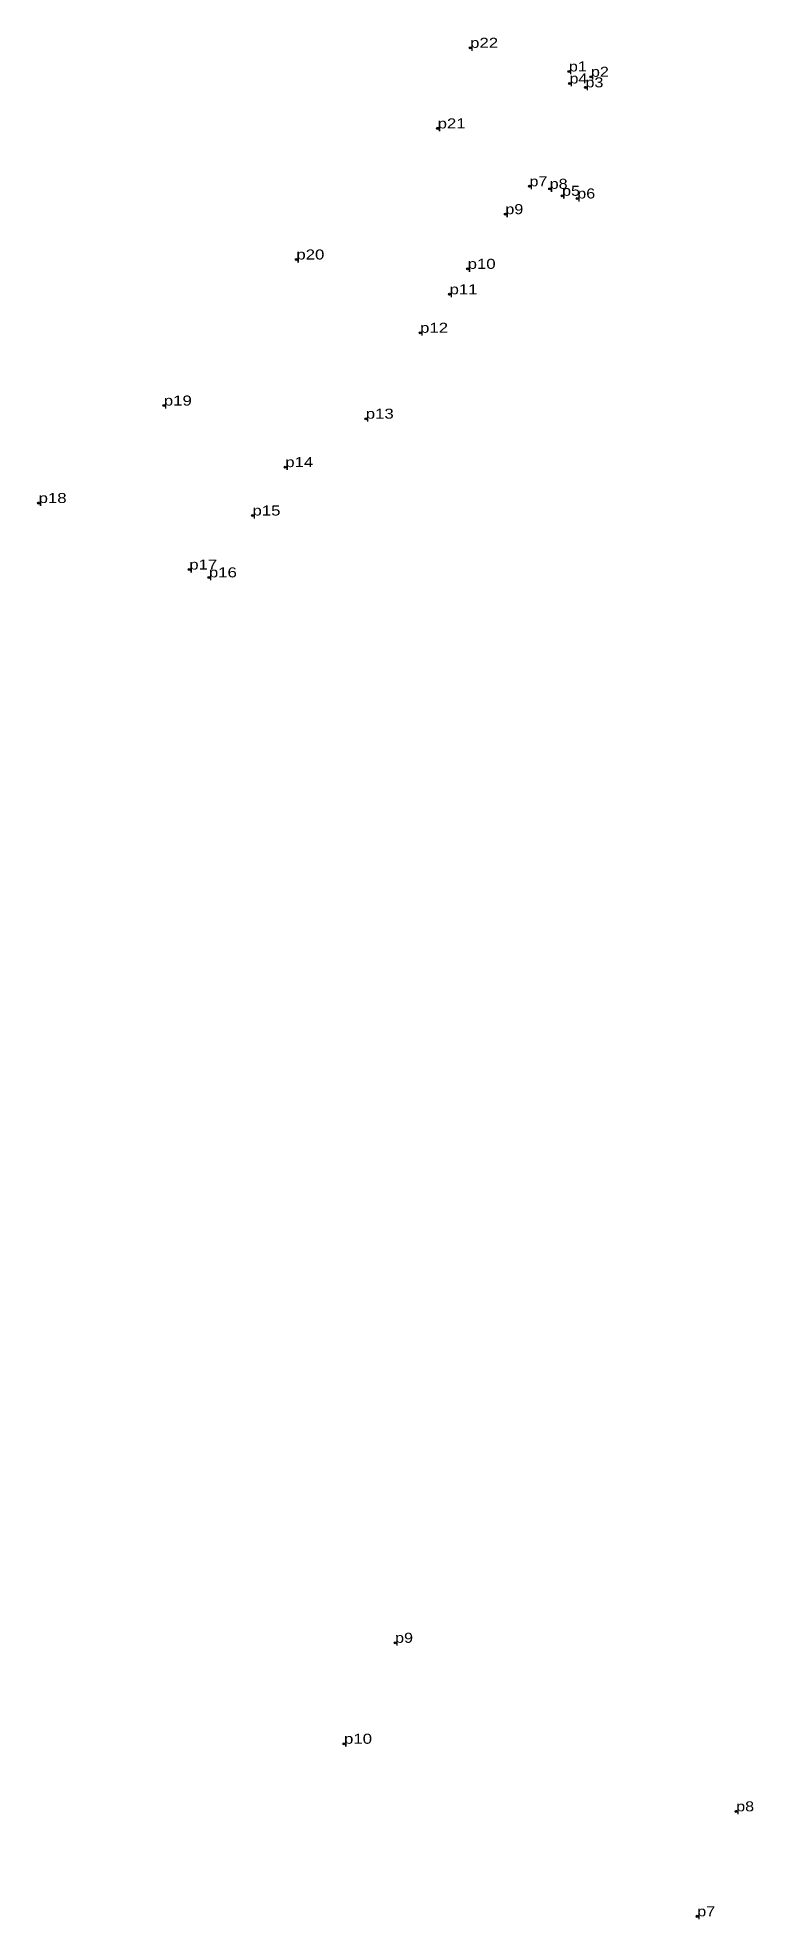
# Model space of a CAD drawing. Header units: metres. Extents: x 534559 to 555232, y 1820931 to 1853148.
# Drawn here: x 545290.4 to 545418.8, y 1836279.5 to 1836616.9 of the extents above; entities that cross this region are included whole.
import ezdxf

# ---------------------------------------------------------------- set-up
doc = ezdxf.new("R2010")
doc.units = ezdxf.units.M
doc.header["$LTSCALE"] = 0.72
doc.header["$PDMODE"] = 32
doc.header["$PDSIZE"] = 0.36
doc.layers.add('12', color=7, linetype='Continuous')
doc.layers.add('7', color=7, linetype='Continuous')

msp = doc.modelspace()

# ---------------------------------------------------------------- texts
at = {"layer": '12'}
for s, width, p in [('p22', 1.25, (545367.98, 1836615.03)), ('p22', 1.25, (545367.98, 1836615.03)), ('p1', 1.2, (545385.69, 1836610.8)), ('p1', 1.2, (545385.69, 1836610.8)), ('p4', 1.2, (545385.8, 1836608.64)), ('p4', 1.2, (545385.8, 1836608.64)), ('p2', 1.2, (545389.65, 1836609.84)), ('p2', 1.2, (545389.65, 1836609.84)), ('p3', 1.2, (545388.67, 1836607.94)), ('p3', 1.2, (545388.67, 1836607.94)), ('p21', 1.25, (545362.15, 1836600.58)), ('p21', 1.25, (545362.15, 1836600.58)), ('p7', 1.2, (545378.62, 1836590.2)), ('p7', 1.2, (545378.62, 1836590.2)), ('p8', 1.2, (545382.25, 1836589.75)), ('p8', 1.2, (545382.25, 1836589.75)), ('p5', 1.2, (545384.47, 1836588.5)), ('p5', 1.2, (545384.47, 1836588.5)), ('p9', 1.2, (545374.3, 1836585.21)), ('p9', 1.2, (545374.3, 1836585.21)), ('p6', 1.2, (545387.2, 1836588.02)), ('p6', 1.2, (545387.2, 1836588.02)), ('p20', 1.25, (545336.81, 1836577.08)), ('p20', 1.25, (545336.81, 1836577.08)), ('p10', 1.25, (545367.53, 1836575.4)), ('p10', 1.25, (545367.53, 1836575.4)), ('p11', 1.25, (545364.29, 1836570.84)), ('p11', 1.25, (545364.29, 1836570.84)), ('p12', 1.25, (545359, 1836563.94)), ('p12', 1.25, (545359, 1836563.94)), ('p19', 1.25, (545313.04, 1836550.89)), ('p19', 1.25, (545313.04, 1836550.89)), ('p13', 1.25, (545349.26, 1836548.54)), ('p13', 1.25, (545349.26, 1836548.54)), ('p14', 1.25, (545334.82, 1836539.86)), ('p14', 1.25, (545334.82, 1836539.86)), ('p18', 1.25, (545290.58, 1836533.42)), ('p18', 1.25, (545290.58, 1836533.42)), ('p15', 1.25, (545328.94, 1836531.18)), ('p15', 1.25, (545328.94, 1836531.18)), ('p17', 1.25, (545317.6, 1836521.49)), ('p17', 1.25, (545317.6, 1836521.49)), ('p16', 1.25, (545321.12, 1836520.09)), ('p16', 1.25, (545321.12, 1836520.09)), ('p9', 1.2, (545354.52, 1836329.08)), ('p10', 1.25, (545345.36, 1836310.98)), ('p8', 1.2, (545415.7, 1836298.86)), ('p7', 1.2, (545408.72, 1836280.04))]:
    msp.add_text(s, height=1.8, dxfattribs=dict(at, width=width)).set_placement(p)

# ---------------------------------------------------------------- linework, layer by layer
at = {"layer": '7'}
for p in [(545367.97, 1836615.03), (545385.69, 1836610.79), (545385.8, 1836608.64), (545388.67, 1836607.94), (545389.65, 1836609.83), (545362.15, 1836600.59), (545378.62, 1836590.2), (545382.25, 1836589.75), (545384.47, 1836588.5), (545387.2, 1836588.03), (545374.3, 1836585.21), (545336.81, 1836577.08), (545367.53, 1836575.4), (545364.29, 1836570.84), (545359, 1836563.94), (545313.04, 1836550.89), (545349.26, 1836548.53), (545334.82, 1836539.86), (545290.58, 1836533.42), (545328.94, 1836531.18), (545317.6, 1836521.49), (545321.12, 1836520.09), (545354.52, 1836329.08), (545345.36, 1836310.98), (545415.7, 1836298.86), (545408.71, 1836280.04)]:
    msp.add_point(p, dxfattribs=at)

msp.set_redraw_order([(e.dxf.handle, doc.entitydb.next_handle()) for e in msp.query("TEXT MTEXT ATTDEF DIMENSION ARC_DIMENSION")])  # texts and dimensions are drawn at this point

doc.saveas('drawing.dxf')
